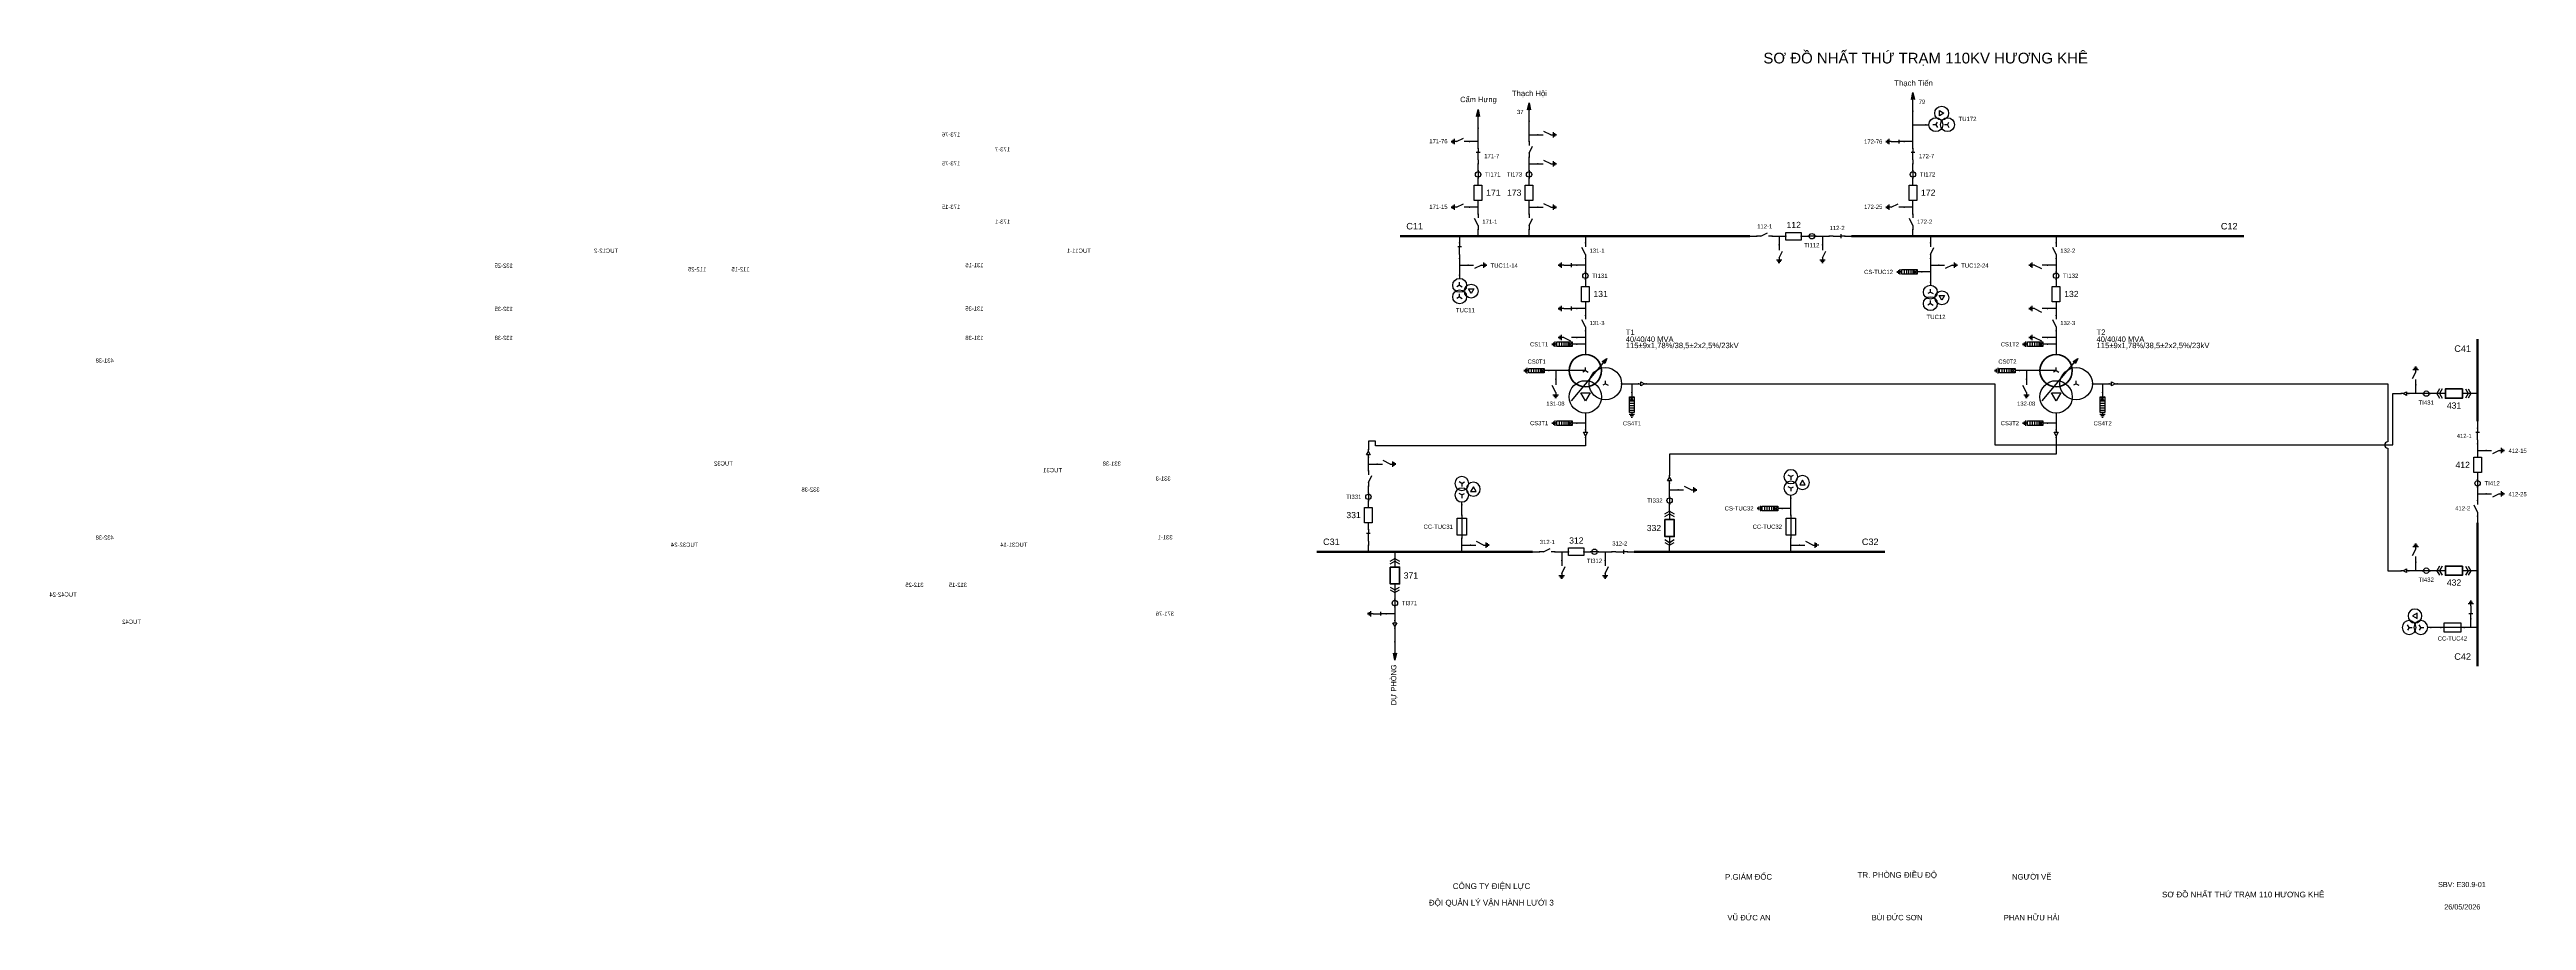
# Model space of a CAD drawing. Header units: millimetres. Extents: x -393 to 411, y 7 to 290.
import ezdxf

# ---------------------------------------------------------------- set-up
doc = ezdxf.new("R2010")
doc.units = ezdxf.units.MM
for name, color, linetype, lineweight in [('BUSBAR_110KV', 1, 'Continuous', 50), ('BUSBAR_22KV', 5, 'Continuous', 50), ('BUSBAR_35KV', 30, 'Continuous', 50), ('HV_110KV', 1, 'Continuous', 25), ('MV_22KV', 5, 'Continuous', 25), ('MV_35KV', 30, 'Continuous', 25)]:
    doc.layers.add(name, color=color, linetype=linetype, lineweight=lineweight)
doc.layers.add('SYM_PORTS', color=8, linetype='Continuous', plot=False)
doc.layers.add('TEXT', color=7, linetype='Continuous')
doc.styles.add('SLD_TEXT', font='arial.ttf')

# ---------------------------------------------------------------- blocks, each defined once
blk = doc.blocks.new('SYM_DISCONNECTOR_OPEN')
at = {"lineweight": 25}
for points in [[(0, -1.25), (-1.125, 1)], [(0, 2.5), (0, 1.25)], [(0, -1.25), (0, -2.5)]]:
    blk.add_lwpolyline(points, dxfattribs=at)
at = {"layer": 'SYM_PORTS'}
for p in [(0, 2.5), (0, -2.5)]:
    blk.add_point(p, dxfattribs=at)
blk.add_attdef('DEVICE_CODE', (1, -0.5), '', height=2)
blk = doc.blocks.new('SYM_EARTHING_SWITCH_OPEN')
at = {"lineweight": 25}
for points in [[(0, -1.25), (-1.125, 1)], [(0, 3), (0, 1.25)], [(-0.875, -2), (0.875, -2)], [(-0.5625, -2.4375), (0.5625, -2.4375)], [(-0.25, -2.875), (0.25, -2.875)], [(0, -1.25), (0, -2)]]:
    blk.add_lwpolyline(points, dxfattribs=at)
at = {"layer": 'SYM_PORTS'}
blk.add_point((0, 3), dxfattribs=at)
blk.add_attdef('DEVICE_CODE', (1.875, 0), '', height=2)
blk = doc.blocks.new('SYM_CIRCUIT_BREAKER')
at = {"lineweight": 25}
blk.add_lwpolyline([(-1.25, 2.5), (1.25, 2.5), (1.25, -2.5), (-1.25, -2.5)], close=True, dxfattribs=at)
at = {"layer": 'SYM_PORTS'}
for p in [(0, 2.5), (0, -2.5)]:
    blk.add_point(p, dxfattribs=at)
blk.add_attdef('DEVICE_CODE', (2.25, -0.5), '', height=2)
at = {"flags": 1}
blk.add_attdef('RATING', (2.25, -3.5), '', height=2, dxfattribs=at)
blk = doc.blocks.new('SYM_CURRENT_TRANSFORMER')
at = {"lineweight": 25}
blk.add_lwpolyline([(0, 1.25), (0, -1.25)], dxfattribs=at)
blk.add_circle((0, 0), 0.875, dxfattribs=at)
at = {"layer": 'SYM_PORTS'}
for p in [(0, 1.25), (0, -1.25)]:
    blk.add_point(p, dxfattribs=at)
blk.add_attdef('DEVICE_CODE', (1.875, -1.75), '', height=2)
at = {"flags": 1}
blk.add_attdef('RATIO', (1.875, -4.75), '', height=2, dxfattribs=at)
blk = doc.blocks.new('SYM_DISCONNECTOR_CLOSED')
at = {"lineweight": 25}
for points in [[(-0.625, 1.25), (0.625, 1.25)], [(0, 2.5), (0, 1.25)], [(0, -1.25), (0, 1.5)], [(0, -1.25), (0, -2.5)]]:
    blk.add_lwpolyline(points, dxfattribs=at)
at = {"layer": 'SYM_PORTS'}
for p in [(0, 2.5), (0, -2.5)]:
    blk.add_point(p, dxfattribs=at)
blk.add_attdef('DEVICE_CODE', (1.625, -0.5), '', height=2)
blk = doc.blocks.new('SYM_LINE_FEEDER_ARROW')
blk.add_hatch(color=7).paths.add_polyline_path([(0, -3), (-0.5, -0.75), (0, -1.25), (0.5, -0.75)])
at = {"lineweight": 25}
blk.add_lwpolyline([(0, 3), (0, -1.25)], dxfattribs=at)
blk.add_lwpolyline([(0, -3), (-0.5, -0.75), (0, -1.25), (0.5, -0.75)], close=True, dxfattribs=at)
at = {"layer": 'SYM_PORTS'}
blk.add_point((0, 3), dxfattribs=at)
blk.add_attdef('LINE_NAME', (1.5, 0), '', height=2)
blk = doc.blocks.new('SYM_VOLTAGE_TRANSFORMER')
at = {"lineweight": 25}
for points in [[(0, 1.375), (-0.8625, 0.875)], [(0, 4.625), (0, 3.625)], [(0, 1.375), (0, 2.375)], [(0, 1.375), (0.8625, 0.875)], [(0, -2.375), (-0.8625, -2.875)], [(0, -2.375), (0, -1.375)], [(0, -2.375), (0.8625, -2.875)]]:
    blk.add_lwpolyline(points, dxfattribs=at)
blk.add_lwpolyline([(2.875, 0.25), (4.625, 0.25), (3.75, -1.25)], close=True, dxfattribs=at)
for centre in [(0, 1.375), (3.75, -0.5), (0, -2.375)]:
    blk.add_circle(centre, 2.25, dxfattribs=at)
at = {"layer": 'SYM_PORTS'}
blk.add_point((0, 4.625), dxfattribs=at)
blk.add_attdef('DEVICE_CODE', (7, 1.625), '', height=2)
at = {"flags": 1}
blk.add_attdef('RATIO', (7, -1.375), '', height=2, dxfattribs=at)
blk = doc.blocks.new('SYM_EARTHING_SWITCH_CLOSED')
at = {"lineweight": 25}
for points in [[(-0.625, 1.25), (0.625, 1.25)], [(0, 3), (0, 1.25)], [(0, -1.25), (0, 1.5)], [(-0.875, -2), (0.875, -2)], [(-0.5625, -2.4375), (0.5625, -2.4375)], [(-0.25, -2.875), (0.25, -2.875)], [(0, -1.25), (0, -2)]]:
    blk.add_lwpolyline(points, dxfattribs=at)
at = {"layer": 'SYM_PORTS'}
blk.add_point((0, 3), dxfattribs=at)
blk.add_attdef('DEVICE_CODE', (1.875, 0), '', height=2)
blk = doc.blocks.new('SYM_SURGE_ARRESTER')
at = {"lineweight": 25}
for points in [[(-0.75, 2.5), (0.75, 2.5), (0.75, 1.25), (-0.75, 1.25)], [(-0.75, 1.25), (0.75, 1.25), (0.75, -2.5), (-0.75, -2.5)]]:
    blk.add_lwpolyline(points, close=True, dxfattribs=at)
for points in [[(-0.75, 2.5), (0.75, 1.25)], [(0.75, 2.5), (-0.75, 1.25)], [(-0.75, 0.5), (0.75, 0.5)], [(0, 4), (0, 2.5)], [(-0.875, -3.125), (0.875, -3.125)], [(-0.75, -0.25), (0.75, -0.25)], [(-0.75, -1), (0.75, -1)], [(-0.75, -1.75), (0.75, -1.75)], [(-0.5625, -3.5625), (0.5625, -3.5625)], [(-0.25, -4), (0.25, -4)], [(0, -2.5), (0, -3.125)]]:
    blk.add_lwpolyline(points, dxfattribs=at)
at = {"layer": 'SYM_PORTS'}
blk.add_point((0, 4), dxfattribs=at)
blk.add_attdef('DEVICE_CODE', (1.875, 1), '', height=2)
blk = doc.blocks.new('SYM_TRANSFORMER_3W')
blk.add_hatch(color=7).paths.add_polyline_path([(3.75, 8.25), (3.0125, 6.575), (2.2375, 7.225)])
at = {"lineweight": 25}
for points in [[(3.75, 8.25), (3.0125, 6.575), (2.2375, 7.225)], [(-4.75, -3), (-1.75, -3), (-3.25, -5.5)]]:
    blk.add_lwpolyline(points, close=True, dxfattribs=at)
for points in [[(-3.25, 4.25), (-8.5, 4.25)], [(-7.75, -5.5), (3.0125, 7.35)], [(-3.25, 4.25), (-4.1125, 3.75)], [(-3.25, 4.25), (-3.25, 5.25)], [(-3.25, 4.25), (-2.3875, 3.75)], [(3.25, 0), (2.3875, -0.5)], [(3.25, 0), (3.25, 1)], [(3.25, 0), (4.1125, -0.5)]]:
    blk.add_lwpolyline(points, dxfattribs=at)
at = {"lineweight": 50}
blk.add_circle((-3.25, 4.25), 5.25, dxfattribs=at)
at = {"lineweight": 25}
for centre in [(-3.25, -4.25), (3.25, 0)]:
    blk.add_circle(centre, 5.25, dxfattribs=at)
at = {"layer": 'SYM_PORTS'}
for p in [(-3.25, 9.5), (-8.5, 4.25), (8.5, 0), (-3.25, -9.5)]:
    blk.add_point(p, dxfattribs=at)
blk.add_attdef('DEVICE_CODE', (9.5, 6.5), '', height=2)
at = {"flags": 1}
for tag, p in [('VOLTAGE_RATIO', (9.5, 0.5)), ('POWER', (9.5, 3.5))]:
    blk.add_attdef(tag, p, '', height=2, dxfattribs=at)
blk = doc.blocks.new('SYM_CABLE_TERMINATION')
at = {"lineweight": 25}
blk.add_lwpolyline([(-0.625, 0.5), (0.625, 0.5), (0, -0.625)], close=True, dxfattribs=at)
for points in [[(0, 1.25), (0, 0.5)], [(0, -0.625), (0, -1.25)]]:
    blk.add_lwpolyline(points, dxfattribs=at)
at = {"layer": 'SYM_PORTS'}
for p in [(0, 1.25), (0, -1.25)]:
    blk.add_point(p, dxfattribs=at)
blk = doc.blocks.new('SYM_DRAWOUT_BREAKER')
at = {"lineweight": 25}
for points in [[(-1.5, 4.625), (0, 5.5), (1.5, 4.625)], [(-1.5, 3.75), (0, 4.625), (1.5, 3.75)], [(0, 5.5), (0, 2.75)], [(-1.5, -3.75), (0, -4.625), (1.5, -3.75)], [(-1.5, -4.625), (0, -5.5), (1.5, -4.625)], [(0, -2.75), (0, -5.5)]]:
    blk.add_lwpolyline(points, dxfattribs=at)
at = {"lineweight": 35}
blk.add_lwpolyline([(-1.5, 2.75), (1.5, 2.75), (1.5, -2.75), (-1.5, -2.75)], close=True, dxfattribs=at)
at = {"layer": 'SYM_PORTS'}
for p in [(0, 5.5), (0, -5.5)]:
    blk.add_point(p, dxfattribs=at)
blk.add_attdef('DEVICE_CODE', (2.5, 2.5), '', height=2)
at = {"flags": 1}
blk.add_attdef('RATING', (2.5, -0.5), '', height=2, dxfattribs=at)
blk = doc.blocks.new('SYM_FUSE_DISCONNECTOR')
at = {"lineweight": 25}
blk.add_lwpolyline([(-1.5, 2.75), (1.5, 2.75), (1.5, -2.75), (-1.5, -2.75)], close=True, dxfattribs=at)
blk.add_lwpolyline([(0, 3.75), (0, -3.75)], dxfattribs=at)
at = {"layer": 'SYM_PORTS'}
for p in [(0, 3.75), (0, -3.75)]:
    blk.add_point(p, dxfattribs=at)
blk.add_attdef('DEVICE_CODE', (2.5, 0.75), '', height=2)
at = {"flags": 1}
blk.add_attdef('RATING', (2.5, -2.25), '', height=2, dxfattribs=at)

msp = doc.modelspace()

# ---------------------------------------------------------------- linework, layer by layer
at = {"layer": 'BUSBAR_110KV', "const_width": 0.775}
for points in [[(45.41, 229.26), (159.04, 229.26)], [(191.95, 229.26), (319.31, 229.26)]]:
    msp.add_lwpolyline(points, dxfattribs=at)
at = {"layer": 'BUSBAR_22KV', "const_width": 0.775}
for points in [[(395.16, 195.86), (395.16, 169.09)], [(395.16, 136.18), (395.16, 89.57)]]:
    msp.add_lwpolyline(points, dxfattribs=at)
at = {"layer": 'BUSBAR_35KV', "const_width": 0.775}
for points in [[(18.39, 126.76), (88.49, 126.76)], [(121.4, 126.76), (202.79, 126.76)]]:
    msp.add_lwpolyline(points, dxfattribs=at)
at = {"layer": 'HV_110KV'}
for points in [[(87.3, 262.17), (87.3, 266.57)], [(211.89, 265.47), (211.89, 269.87)], [(211.89, 259.97), (211.89, 265.47)], [(211.89, 265.47), (216.1, 265.47)], [(70.77, 259.97), (67.97, 259.97)], [(70.77, 259.97), (70.77, 264.37)], [(70.77, 257.76), (70.77, 259.97)], [(87.3, 259.97), (87.3, 262.17)], [(87.3, 262.17), (90.11, 262.17)], [(211.89, 259.97), (209.09, 259.97)], [(211.89, 257.76), (211.89, 259.97)], [(70.77, 250.56), (70.77, 252.76)], [(87.3, 252.76), (87.3, 254.97)], [(87.3, 250.56), (87.3, 252.76)], [(87.3, 252.76), (90.11, 252.76)], [(211.89, 250.56), (211.89, 252.76)], [(70.77, 245.86), (70.77, 248.06)], [(87.3, 245.86), (87.3, 248.06)], [(211.89, 245.86), (211.89, 248.06)], [(70.77, 238.66), (67.97, 238.66)], [(70.77, 238.66), (70.77, 240.86)], [(70.77, 236.46), (70.77, 238.66)], [(87.3, 238.66), (87.3, 240.86)], [(87.3, 236.46), (87.3, 238.66)], [(87.3, 238.66), (90.11, 238.66)], [(211.89, 238.66), (209.09, 238.66)], [(211.89, 238.66), (211.89, 240.86)], [(211.89, 236.46), (211.89, 238.66)], [(64.77, 229.26), (64.77, 227.06)], [(70.77, 229.26), (70.77, 231.46)], [(87.3, 229.26), (87.3, 231.46)], [(105.59, 229.26), (105.59, 227.06)], [(159.04, 229.26), (161.24, 229.26)], [(166.24, 229.26), (168.45, 229.26)], [(168.45, 229.26), (168.45, 226.45)], [(168.45, 229.26), (170.65, 229.26)], [(175.65, 229.26), (177.85, 229.26)], [(180.35, 229.26), (182.55, 229.26)], [(182.55, 229.26), (182.55, 226.45)], [(182.55, 229.26), (184.75, 229.26)], [(189.75, 229.26), (191.95, 229.26)], [(211.89, 229.26), (211.89, 231.46)], [(217.55, 229.26), (217.55, 227.06)], [(258.37, 229.26), (258.37, 227.06)], [(64.77, 222.06), (64.77, 219.85)], [(64.77, 219.85), (67.57, 219.85)], [(64.77, 219.85), (64.77, 216.55)], [(105.59, 219.85), (102.79, 219.85)], [(105.59, 222.06), (105.59, 219.85)], [(105.59, 219.85), (105.59, 217.65)], [(217.55, 217.65), (214.75, 217.65)], [(217.55, 222.06), (217.55, 219.85)], [(217.55, 219.85), (220.35, 219.85)], [(217.55, 219.85), (217.55, 217.65)], [(217.55, 217.65), (217.55, 214.35)], [(258.37, 219.85), (255.57, 219.85)], [(258.37, 222.06), (258.37, 219.85)], [(258.37, 219.85), (258.37, 217.65)], [(105.59, 215.15), (105.59, 212.95)], [(258.37, 215.15), (258.37, 212.95)], [(105.59, 205.75), (102.79, 205.75)], [(105.59, 207.95), (105.59, 205.75)], [(105.59, 205.75), (105.59, 203.55)], [(258.37, 205.75), (255.57, 205.75)], [(258.37, 207.95), (258.37, 205.75)], [(258.37, 205.75), (258.37, 203.55)], [(105.59, 196.35), (102.79, 196.35)], [(105.59, 194.15), (102.79, 194.15)], [(105.59, 198.55), (105.59, 196.35)], [(105.59, 196.35), (105.59, 194.15)], [(105.59, 194.15), (105.59, 190.84)], [(258.37, 196.35), (255.57, 196.35)], [(258.37, 194.15), (255.57, 194.15)], [(258.37, 198.55), (258.37, 196.35)], [(258.37, 196.35), (258.37, 194.15)], [(258.37, 194.15), (258.37, 190.84)], [(95.94, 185.59), (93.73, 185.59)], [(100.34, 185.59), (95.94, 185.59)], [(95.94, 185.59), (95.94, 182.79)], [(248.72, 185.59), (246.52, 185.59)], [(253.12, 185.59), (248.72, 185.59)], [(248.72, 185.59), (248.72, 182.79)]]:
    msp.add_lwpolyline(points, dxfattribs=at)
at = {"layer": 'MV_22KV'}
for points in [[(117.34, 181.34), (120.64, 181.34)], [(120.64, 181.34), (120.64, 178.54)], [(120.64, 181.34), (122.84, 181.34)], [(125.34, 181.34), (128.04, 181.34), (238.5, 181.34), (238.5, 161.45), (367.65, 161.45), (367.65, 178.14), (370.35, 178.14)], [(270.12, 181.34), (273.42, 181.34)], [(273.42, 181.34), (273.42, 178.54)], [(273.42, 181.34), (275.63, 181.34)], [(375.06, 178.14), (372.85, 178.14)], [(375.06, 178.14), (375.06, 180.94)], [(377.26, 178.14), (375.06, 178.14)], [(381.96, 178.14), (379.76, 178.14)], [(395.16, 178.14), (392.96, 178.14)], [(395.16, 169.09), (395.16, 166.88)], [(395.16, 161.88), (395.16, 159.68)], [(395.16, 159.68), (397.96, 159.68)], [(395.16, 159.68), (395.16, 157.48)], [(395.16, 152.48), (395.16, 150.28)], [(395.16, 147.78), (395.16, 145.58)], [(395.16, 145.58), (397.96, 145.58)], [(395.16, 145.58), (395.16, 143.38)], [(395.16, 138.38), (395.16, 136.18)], [(375.06, 120.63), (372.85, 120.63)], [(375.06, 120.63), (375.06, 123.44)], [(377.26, 120.63), (375.06, 120.63)], [(381.96, 120.63), (379.76, 120.63)], [(395.16, 120.63), (392.96, 120.63)], [(392.96, 102.18), (392.96, 104.99)], [(383.26, 102.18), (379.96, 102.18)], [(392.96, 102.18), (390.76, 102.18)], [(395.16, 102.18), (392.96, 102.18)]]:
    msp.add_lwpolyline(points, dxfattribs=at)
msp.add_lwpolyline([(278.13, 181.34), (280.83, 181.34), (366, 181.34), (366, 162.45, 1), (366, 160.45), (366, 120.63), (367.65, 120.63), (370.35, 120.63)], format="xyb", dxfattribs=at)
at = {"layer": 'MV_35KV'}
for points in [[(105.59, 171.84), (105.59, 168.54)], [(258.37, 171.84), (258.37, 168.54)], [(105.59, 163.84), (105.59, 161.14), (37.5, 161.14), (37.5, 162.67), (35.16, 162.67), (35.16, 159.97)], [(105.59, 168.54), (102.79, 168.54)], [(105.59, 168.54), (105.59, 166.34)], [(258.37, 163.84), (258.37, 161.14), (258.37, 158.45), (132.91, 158.45), (132.91, 154.26), (132.91, 151.56)], [(258.37, 168.54), (255.57, 168.54)], [(258.37, 168.54), (258.37, 166.34)], [(35.16, 155.26), (35.16, 157.47)], [(35.16, 153.06), (35.16, 155.26)], [(35.16, 155.26), (37.96, 155.26)], [(35.16, 145.86), (35.16, 148.06)], [(132.91, 146.86), (132.91, 149.06)], [(132.91, 144.66), (132.91, 146.86)], [(132.91, 146.86), (135.71, 146.86)], [(35.16, 141.16), (35.16, 143.36)], [(65.47, 138.66), (65.47, 141.96)], [(132.91, 139.96), (132.91, 142.16)], [(172.29, 140.86), (169.49, 140.86)], [(172.29, 140.86), (172.29, 144.16)], [(172.29, 138.66), (172.29, 140.86)], [(35.16, 133.96), (35.16, 136.16)], [(35.16, 126.76), (35.16, 128.96)], [(65.47, 128.96), (65.47, 131.16)], [(65.47, 126.76), (65.47, 128.96)], [(65.47, 128.96), (68.27, 128.96)], [(132.91, 126.76), (132.91, 128.96)], [(172.29, 128.96), (172.29, 131.16)], [(172.29, 126.76), (172.29, 128.96)], [(172.29, 128.96), (175.1, 128.96)], [(43.76, 126.76), (43.76, 124.56)], [(88.49, 126.76), (90.69, 126.76)], [(95.69, 126.76), (97.89, 126.76)], [(97.89, 126.76), (97.89, 123.95)], [(97.89, 126.76), (100.09, 126.76)], [(105.09, 126.76), (107.29, 126.76)], [(109.79, 126.76), (112, 126.76)], [(112, 126.76), (112, 123.95)], [(112, 126.76), (114.2, 126.76)], [(119.2, 126.76), (121.4, 126.76)], [(43.76, 113.56), (43.76, 111.35)], [(43.76, 106.65), (40.96, 106.65)], [(43.76, 108.85), (43.76, 106.65)], [(43.76, 106.65), (43.76, 104.45)], [(43.76, 101.95), (43.76, 97.55)]]:
    msp.add_lwpolyline(points, dxfattribs=at)

# ---------------------------------------------------------------- block references
at = {"layer": 'HV_110KV', "rotation": 180}
for p in [(211.89, 272.87), (70.77, 267.37), (87.3, 269.57)]:
    msp.add_blockref('SYM_LINE_FEEDER_ARROW', p, dxfattribs=at)
at = {"layer": 'HV_110KV'}
ref = msp.add_blockref('SYM_VOLTAGE_TRANSFORMER', (220.72, 265.47), dxfattribs=dict(at, rotation=90))
ref.add_attrib('DEVICE_CODE', 'TU172', (226.7, 266.66), dxfattribs={"layer": 'TEXT', "height": 1.387, "style": 'SLD_TEXT'})
ref = msp.add_blockref('SYM_EARTHING_SWITCH_OPEN', (93.11, 262.17), dxfattribs=dict(at, xscale=-1, rotation=90))
ref.add_attrib('DEVICE_CODE', '173-76', (97.34, 261.63), dxfattribs={"layer": 'TEXT', "extrusion": (0, 0, -1), "height": 1.361, "style": 'SLD_TEXT'})
ref = msp.add_blockref('SYM_DISCONNECTOR_OPEN', (87.3, 257.47), dxfattribs=dict(at, xscale=-1))
ref.add_attrib('DEVICE_CODE', '173-7', (81.17, 256.8), dxfattribs={"layer": 'TEXT', "extrusion": (0, 0, -1), "height": 1.363, "style": 'SLD_TEXT'})
ref = msp.add_blockref('SYM_EARTHING_SWITCH_OPEN', (64.97, 259.97), dxfattribs=dict(at, rotation=270))
ref.add_attrib('DEVICE_CODE', '171-76', (54.93, 259.43), dxfattribs={"layer": 'TEXT', "height": 1.361, "style": 'SLD_TEXT'})
ref = msp.add_blockref('SYM_DISCONNECTOR_CLOSED', (70.77, 255.26), dxfattribs=at)
ref.add_attrib('DEVICE_CODE', '171-7', (72.75, 254.59), dxfattribs={"layer": 'TEXT', "height": 1.374, "style": 'SLD_TEXT'})
ref = msp.add_blockref('SYM_EARTHING_SWITCH_CLOSED', (206.09, 259.97), dxfattribs=dict(at, rotation=270))
ref.add_attrib('DEVICE_CODE', '172-76', (196.05, 259.31), dxfattribs={"layer": 'TEXT', "height": 1.361, "style": 'SLD_TEXT'})
ref = msp.add_blockref('SYM_DISCONNECTOR_CLOSED', (211.89, 255.26), dxfattribs=at)
ref.add_attrib('DEVICE_CODE', '172-7', (213.87, 254.59), dxfattribs={"layer": 'TEXT', "height": 1.374, "style": 'SLD_TEXT'})
ref = msp.add_blockref('SYM_EARTHING_SWITCH_OPEN', (93.11, 252.76), dxfattribs=dict(at, xscale=-1, rotation=90))
ref.add_attrib('DEVICE_CODE', '173-75', (97.34, 252.23), dxfattribs={"layer": 'TEXT', "extrusion": (0, 0, -1), "height": 1.361, "style": 'SLD_TEXT'})
ref = msp.add_blockref('SYM_CURRENT_TRANSFORMER', (70.77, 249.31), dxfattribs=at)
ref.add_attrib('DEVICE_CODE', 'TI171', (73, 248.61), dxfattribs={"layer": 'TEXT', "height": 1.406, "style": 'SLD_TEXT'})
ref = msp.add_blockref('SYM_CURRENT_TRANSFORMER', (87.3, 249.31), dxfattribs=at)
ref.add_attrib('DEVICE_CODE', 'TI173', (80.06, 248.62), dxfattribs={"layer": 'TEXT', "height": 1.394, "style": 'SLD_TEXT'})
ref = msp.add_blockref('SYM_CURRENT_TRANSFORMER', (211.89, 249.31), dxfattribs=at)
ref.add_attrib('DEVICE_CODE', 'TI172', (214.12, 248.61), dxfattribs={"layer": 'TEXT', "height": 1.406, "style": 'SLD_TEXT'})
ref = msp.add_blockref('SYM_CIRCUIT_BREAKER', (70.77, 243.36), dxfattribs=at)
ref.add_attrib('DEVICE_CODE', '171', (73.38, 242.38), dxfattribs={"layer": 'TEXT', "height": 2.02, "style": 'SLD_TEXT'})
ref = msp.add_blockref('SYM_CIRCUIT_BREAKER', (87.3, 243.36), dxfattribs=at)
ref.add_attrib('DEVICE_CODE', '173', (80.15, 242.4), dxfattribs={"layer": 'TEXT', "height": 2.003, "style": 'SLD_TEXT'})
ref = msp.add_blockref('SYM_CIRCUIT_BREAKER', (211.89, 243.36), dxfattribs=at)
ref.add_attrib('DEVICE_CODE', '172', (214.5, 242.38), dxfattribs={"layer": 'TEXT', "height": 2.02, "style": 'SLD_TEXT'})
ref = msp.add_blockref('SYM_EARTHING_SWITCH_OPEN', (93.11, 238.66), dxfattribs=dict(at, xscale=-1, rotation=90))
ref.add_attrib('DEVICE_CODE', '173-15', (97.34, 238.13), dxfattribs={"layer": 'TEXT', "extrusion": (0, 0, -1), "height": 1.361, "style": 'SLD_TEXT'})
ref = msp.add_blockref('SYM_DISCONNECTOR_OPEN', (87.3, 233.96), dxfattribs=dict(at, xscale=-1))
ref.add_attrib('DEVICE_CODE', '173-1', (81.17, 233.3), dxfattribs={"layer": 'TEXT', "extrusion": (0, 0, -1), "height": 1.363, "style": 'SLD_TEXT'})
ref = msp.add_blockref('SYM_EARTHING_SWITCH_OPEN', (64.97, 238.66), dxfattribs=dict(at, rotation=270))
ref.add_attrib('DEVICE_CODE', '171-15', (54.93, 238.13), dxfattribs={"layer": 'TEXT', "height": 1.361, "style": 'SLD_TEXT'})
ref = msp.add_blockref('SYM_DISCONNECTOR_OPEN', (70.77, 233.96), dxfattribs=at)
ref.add_attrib('DEVICE_CODE', '171-1', (72.13, 233.29), dxfattribs={"layer": 'TEXT', "height": 1.374, "style": 'SLD_TEXT'})
ref = msp.add_blockref('SYM_DISCONNECTOR_OPEN', (163.74, 229.26), dxfattribs=dict(at, rotation=270))
ref.add_attrib('DEVICE_CODE', '112-1', (161.35, 231.76), dxfattribs={"layer": 'TEXT', "height": 1.36, "style": 'SLD_TEXT'})
ref = msp.add_blockref('SYM_CIRCUIT_BREAKER', (173.15, 229.26), dxfattribs=dict(at, rotation=270))
ref.add_attrib('DEVICE_CODE', '112', (170.87, 231.91), dxfattribs={"layer": 'TEXT', "height": 1.999, "style": 'SLD_TEXT'})
ref = msp.add_blockref('SYM_EARTHING_SWITCH_OPEN', (206.09, 238.66), dxfattribs=dict(at, rotation=270))
ref.add_attrib('DEVICE_CODE', '172-25', (196.05, 238.13), dxfattribs={"layer": 'TEXT', "height": 1.361, "style": 'SLD_TEXT'})
ref = msp.add_blockref('SYM_DISCONNECTOR_OPEN', (211.89, 233.96), dxfattribs=at)
ref.add_attrib('DEVICE_CODE', '172-2', (213.25, 233.29), dxfattribs={"layer": 'TEXT', "height": 1.374, "style": 'SLD_TEXT'})
ref = msp.add_blockref('SYM_DISCONNECTOR_OPEN', (217.55, 224.56), dxfattribs=dict(at, xscale=-1))
ref.add_attrib('DEVICE_CODE', 'TUC12-2', (208.34, 223.86), dxfattribs={"layer": 'TEXT', "extrusion": (0, 0, -1), "height": 1.381, "style": 'SLD_TEXT'})
ref = msp.add_blockref('SYM_EARTHING_SWITCH_OPEN', (182.55, 223.45), dxfattribs=dict(at, xscale=-1))
ref.add_attrib('DEVICE_CODE', '112-25', (179.77, 217.86), dxfattribs={"layer": 'TEXT', "extrusion": (0, 0, -1), "height": 1.358, "style": 'SLD_TEXT'})
ref = msp.add_blockref('SYM_EARTHING_SWITCH_OPEN', (168.45, 223.45), dxfattribs=dict(at, xscale=-1))
ref.add_attrib('DEVICE_CODE', '112-15', (165.67, 217.86), dxfattribs={"layer": 'TEXT', "extrusion": (0, 0, -1), "height": 1.358, "style": 'SLD_TEXT'})
ref = msp.add_blockref('SYM_DISCONNECTOR_CLOSED', (64.77, 224.56), dxfattribs=dict(at, xscale=-1))
ref.add_attrib('DEVICE_CODE', 'TUC11-1', (54.93, 223.86), dxfattribs={"layer": 'TEXT', "extrusion": (0, 0, -1), "height": 1.381, "style": 'SLD_TEXT'})
ref = msp.add_blockref('SYM_DISCONNECTOR_OPEN', (105.59, 224.56), dxfattribs=at)
ref.add_attrib('DEVICE_CODE', '131-1', (106.94, 223.89), dxfattribs={"layer": 'TEXT', "height": 1.36, "style": 'SLD_TEXT'})
ref = msp.add_blockref('SYM_CURRENT_TRANSFORMER', (179.1, 229.26), dxfattribs=dict(at, rotation=270))
ref.add_attrib('DEVICE_CODE', 'TI112', (176.59, 225.63), dxfattribs={"layer": 'TEXT', "height": 1.392, "style": 'SLD_TEXT'})
ref = msp.add_blockref('SYM_DISCONNECTOR_CLOSED', (187.25, 229.26), dxfattribs=dict(at, rotation=270))
ref.add_attrib('DEVICE_CODE', '112-2', (184.86, 231.26), dxfattribs={"layer": 'TEXT', "height": 1.36, "style": 'SLD_TEXT'})
ref = msp.add_blockref('SYM_DISCONNECTOR_OPEN', (258.37, 224.56), dxfattribs=at)
ref.add_attrib('DEVICE_CODE', '132-2', (259.73, 223.89), dxfattribs={"layer": 'TEXT', "height": 1.36, "style": 'SLD_TEXT'})
ref = msp.add_blockref('SYM_EARTHING_SWITCH_OPEN', (252.57, 219.85), dxfattribs=dict(at, xscale=-1, rotation=270))
ref.add_attrib('DEVICE_CODE', '132-25', (242.53, 219.07), dxfattribs={"layer": 'TEXT', "extrusion": (0, 0, -1), "height": 1.358, "style": 'SLD_TEXT'})
ref = msp.add_blockref('SYM_EARTHING_SWITCH_CLOSED', (99.79, 219.85), dxfattribs=dict(at, xscale=-1, rotation=270))
ref.add_attrib('DEVICE_CODE', '131-15', (89.75, 219.19), dxfattribs={"layer": 'TEXT', "extrusion": (0, 0, -1), "height": 1.358, "style": 'SLD_TEXT'})
ref = msp.add_blockref('SYM_EARTHING_SWITCH_OPEN', (70.57, 219.85), dxfattribs=dict(at, rotation=90))
ref.add_attrib('DEVICE_CODE', 'TUC11-14', (74.8, 219.04), dxfattribs={"layer": 'TEXT', "height": 1.377, "style": 'SLD_TEXT'})
ref = msp.add_blockref('SYM_CURRENT_TRANSFORMER', (105.59, 216.4), dxfattribs=at)
ref.add_attrib('DEVICE_CODE', 'TI131', (107.82, 215.71), dxfattribs={"layer": 'TEXT', "height": 1.391, "style": 'SLD_TEXT'})
ref = msp.add_blockref('SYM_SURGE_ARRESTER', (210.75, 217.65), dxfattribs=dict(at, rotation=270))
ref.add_attrib('DEVICE_CODE', 'CS-TUC12', (196.05, 216.97), dxfattribs={"layer": 'TEXT', "height": 1.371, "style": 'SLD_TEXT'})
ref = msp.add_blockref('SYM_EARTHING_SWITCH_OPEN', (223.35, 219.85), dxfattribs=dict(at, rotation=90))
ref.add_attrib('DEVICE_CODE', 'TUC12-24', (227.58, 219.04), dxfattribs={"layer": 'TEXT', "height": 1.377, "style": 'SLD_TEXT'})
ref = msp.add_blockref('SYM_CURRENT_TRANSFORMER', (258.37, 216.4), dxfattribs=at)
ref.add_attrib('DEVICE_CODE', 'TI132', (260.6, 215.71), dxfattribs={"layer": 'TEXT', "height": 1.391, "style": 'SLD_TEXT'})
ref = msp.add_blockref('SYM_VOLTAGE_TRANSFORMER', (64.77, 211.93), dxfattribs=at)
ref.add_attrib('DEVICE_CODE', 'TUC11', (63.57, 204.54), dxfattribs={"layer": 'TEXT', "height": 1.383, "style": 'SLD_TEXT'})
ref = msp.add_blockref('SYM_CIRCUIT_BREAKER', (105.59, 210.45), dxfattribs=at)
ref.add_attrib('DEVICE_CODE', '131', (108.19, 209.49), dxfattribs={"layer": 'TEXT', "height": 2.003, "style": 'SLD_TEXT'})
ref = msp.add_blockref('SYM_VOLTAGE_TRANSFORMER', (217.55, 209.73), dxfattribs=at)
ref.add_attrib('DEVICE_CODE', 'TUC12', (216.35, 202.34), dxfattribs={"layer": 'TEXT', "height": 1.383, "style": 'SLD_TEXT'})
ref = msp.add_blockref('SYM_CIRCUIT_BREAKER', (258.37, 210.45), dxfattribs=at)
ref.add_attrib('DEVICE_CODE', '132', (260.98, 209.49), dxfattribs={"layer": 'TEXT', "height": 2.003, "style": 'SLD_TEXT'})
ref = msp.add_blockref('SYM_EARTHING_SWITCH_OPEN', (252.57, 205.75), dxfattribs=dict(at, xscale=-1, rotation=270))
ref.add_attrib('DEVICE_CODE', '132-35', (242.53, 204.97), dxfattribs={"layer": 'TEXT', "extrusion": (0, 0, -1), "height": 1.358, "style": 'SLD_TEXT'})
ref = msp.add_blockref('SYM_EARTHING_SWITCH_CLOSED', (99.79, 205.75), dxfattribs=dict(at, xscale=-1, rotation=270))
ref.add_attrib('DEVICE_CODE', '131-35', (89.75, 205.09), dxfattribs={"layer": 'TEXT', "extrusion": (0, 0, -1), "height": 1.358, "style": 'SLD_TEXT'})
ref = msp.add_blockref('SYM_DISCONNECTOR_OPEN', (105.59, 201.05), dxfattribs=at)
ref.add_attrib('DEVICE_CODE', '131-3', (106.94, 200.39), dxfattribs={"layer": 'TEXT', "height": 1.36, "style": 'SLD_TEXT'})
ref = msp.add_blockref('SYM_DISCONNECTOR_OPEN', (258.37, 201.05), dxfattribs=at)
ref.add_attrib('DEVICE_CODE', '132-3', (259.73, 200.39), dxfattribs={"layer": 'TEXT', "height": 1.36, "style": 'SLD_TEXT'})
ref = msp.add_blockref('SYM_EARTHING_SWITCH_OPEN', (252.57, 196.35), dxfattribs=dict(at, xscale=-1, rotation=270))
ref.add_attrib('DEVICE_CODE', '132-38', (242.53, 195.56), dxfattribs={"layer": 'TEXT', "extrusion": (0, 0, -1), "height": 1.358, "style": 'SLD_TEXT'})
ref = msp.add_blockref('SYM_EARTHING_SWITCH_OPEN', (99.79, 196.35), dxfattribs=dict(at, xscale=-1, rotation=270))
ref.add_attrib('DEVICE_CODE', '131-38', (89.75, 195.56), dxfattribs={"layer": 'TEXT', "extrusion": (0, 0, -1), "height": 1.358, "style": 'SLD_TEXT'})
ref = msp.add_blockref('SYM_SURGE_ARRESTER', (98.79, 194.15), dxfattribs=dict(at, rotation=270))
ref.add_attrib('DEVICE_CODE', 'CS1T1', (87.62, 193.48), dxfattribs={"layer": 'TEXT', "height": 1.356, "style": 'SLD_TEXT'})
ref = msp.add_blockref('SYM_TRANSFORMER_3W', (108.84, 181.34), dxfattribs=at)
ref.add_attrib('DEVICE_CODE', 'T1', (118.69, 197.18), dxfattribs={"layer": 'TEXT', "height": 1.776, "style": 'SLD_TEXT'})
ref = msp.add_blockref('SYM_SURGE_ARRESTER', (251.57, 194.15), dxfattribs=dict(at, rotation=270))
ref.add_attrib('DEVICE_CODE', 'CS1T2', (240.41, 193.48), dxfattribs={"layer": 'TEXT', "height": 1.356, "style": 'SLD_TEXT'})
ref = msp.add_blockref('SYM_TRANSFORMER_3W', (261.62, 181.34), dxfattribs=at)
ref.add_attrib('DEVICE_CODE', 'T2', (271.48, 197.18), dxfattribs={"layer": 'TEXT', "height": 1.776, "style": 'SLD_TEXT'})
ref = msp.add_blockref('SYM_SURGE_ARRESTER', (89.73, 185.59), dxfattribs=dict(at, rotation=270))
ref.add_attrib('DEVICE_CODE', 'CS0T1', (86.83, 187.86), dxfattribs={"layer": 'TEXT', "height": 1.356, "style": 'SLD_TEXT'})
ref = msp.add_blockref('SYM_SURGE_ARRESTER', (242.52, 185.59), dxfattribs=dict(at, rotation=270))
ref.add_attrib('DEVICE_CODE', 'CS0T2', (239.61, 187.86), dxfattribs={"layer": 'TEXT', "height": 1.356, "style": 'SLD_TEXT'})
ref = msp.add_blockref('SYM_EARTHING_SWITCH_OPEN', (95.94, 179.79), dxfattribs=at)
ref.add_attrib('DEVICE_CODE', '131-08', (92.91, 174.2), dxfattribs={"layer": 'TEXT', "height": 1.358, "style": 'SLD_TEXT'})
ref = msp.add_blockref('SYM_EARTHING_SWITCH_OPEN', (248.72, 179.79), dxfattribs=at)
ref.add_attrib('DEVICE_CODE', '132-08', (245.69, 174.2), dxfattribs={"layer": 'TEXT', "height": 1.358, "style": 'SLD_TEXT'})
at = {"layer": 'MV_22KV'}
ref = msp.add_blockref('SYM_EARTHING_SWITCH_OPEN', (375.06, 183.94), dxfattribs=dict(at, xscale=-1, rotation=180))
ref.add_attrib('DEVICE_CODE', '431-38', (372.03, 188.21), dxfattribs={"layer": 'TEXT', "extrusion": (0, 0, -1), "height": 1.358, "style": 'SLD_TEXT'})
ref = msp.add_blockref('SYM_SURGE_ARRESTER', (120.64, 174.54), dxfattribs=at)
ref.add_attrib('DEVICE_CODE', 'CS4T1', (117.74, 167.81), dxfattribs={"layer": 'TEXT', "height": 1.356, "style": 'SLD_TEXT'})
for p, rotation in [((124.09, 181.34), 90), ((276.88, 181.34), 90), ((371.6, 178.14), 270), ((371.6, 120.63), 270)]:
    msp.add_blockref('SYM_CABLE_TERMINATION', p, dxfattribs=dict(at, rotation=rotation))
ref = msp.add_blockref('SYM_SURGE_ARRESTER', (273.42, 174.54), dxfattribs=at)
ref.add_attrib('DEVICE_CODE', 'CS4T2', (270.52, 167.81), dxfattribs={"layer": 'TEXT', "height": 1.356, "style": 'SLD_TEXT'})
ref = msp.add_blockref('SYM_CURRENT_TRANSFORMER', (378.51, 178.14), dxfattribs=dict(at, rotation=270))
ref.add_attrib('DEVICE_CODE', 'TI431', (376, 174.51), dxfattribs={"layer": 'TEXT', "height": 1.391, "style": 'SLD_TEXT'})
ref = msp.add_blockref('SYM_DRAWOUT_BREAKER', (387.46, 178.14), dxfattribs=dict(at, rotation=270))
ref.add_attrib('DEVICE_CODE', '431', (385.18, 173.27), dxfattribs={"layer": 'TEXT', "height": 2.003, "style": 'SLD_TEXT'})
ref = msp.add_blockref('SYM_DISCONNECTOR_CLOSED', (395.16, 164.38), dxfattribs=at)
ref.add_attrib('DEVICE_CODE', '412-1', (388.4, 163.71), dxfattribs={"layer": 'TEXT', "height": 1.36, "style": 'SLD_TEXT'})
ref = msp.add_blockref('SYM_CIRCUIT_BREAKER', (395.16, 154.98), dxfattribs=at)
ref.add_attrib('DEVICE_CODE', '412', (388, 154), dxfattribs={"layer": 'TEXT', "height": 1.999, "style": 'SLD_TEXT'})
ref = msp.add_blockref('SYM_EARTHING_SWITCH_OPEN', (400.96, 159.68), dxfattribs=dict(at, rotation=90))
ref.add_attrib('DEVICE_CODE', '412-15', (405.19, 158.9), dxfattribs={"layer": 'TEXT', "height": 1.358, "style": 'SLD_TEXT'})
ref = msp.add_blockref('SYM_CURRENT_TRANSFORMER', (395.16, 149.03), dxfattribs=at)
ref.add_attrib('DEVICE_CODE', 'TI412', (397.39, 148.33), dxfattribs={"layer": 'TEXT', "height": 1.392, "style": 'SLD_TEXT'})
ref = msp.add_blockref('SYM_EARTHING_SWITCH_OPEN', (400.96, 145.58), dxfattribs=dict(at, rotation=90))
ref.add_attrib('DEVICE_CODE', '412-25', (405.19, 144.79), dxfattribs={"layer": 'TEXT', "height": 1.358, "style": 'SLD_TEXT'})
ref = msp.add_blockref('SYM_DISCONNECTOR_OPEN', (395.16, 140.88), dxfattribs=at)
ref.add_attrib('DEVICE_CODE', '412-2', (387.9, 140.2), dxfattribs={"layer": 'TEXT', "height": 1.36, "style": 'SLD_TEXT'})
ref = msp.add_blockref('SYM_EARTHING_SWITCH_OPEN', (375.06, 126.44), dxfattribs=dict(at, xscale=-1, rotation=180))
ref.add_attrib('DEVICE_CODE', '432-38', (372.03, 130.71), dxfattribs={"layer": 'TEXT', "extrusion": (0, 0, -1), "height": 1.358, "style": 'SLD_TEXT'})
ref = msp.add_blockref('SYM_CURRENT_TRANSFORMER', (378.51, 120.63), dxfattribs=dict(at, rotation=270))
ref.add_attrib('DEVICE_CODE', 'TI432', (376, 117.01), dxfattribs={"layer": 'TEXT', "height": 1.391, "style": 'SLD_TEXT'})
ref = msp.add_blockref('SYM_DRAWOUT_BREAKER', (387.46, 120.63), dxfattribs=dict(at, rotation=270))
ref.add_attrib('DEVICE_CODE', '432', (385.18, 115.77), dxfattribs={"layer": 'TEXT', "height": 2.003, "style": 'SLD_TEXT'})
ref = msp.add_blockref('SYM_EARTHING_SWITCH_CLOSED', (392.96, 107.99), dxfattribs=dict(at, xscale=-1, rotation=180))
ref.add_attrib('DEVICE_CODE', 'TUC42-24', (384.07, 112.24), dxfattribs={"layer": 'TEXT', "extrusion": (0, 0, -1), "height": 1.377, "style": 'SLD_TEXT'})
ref = msp.add_blockref('SYM_VOLTAGE_TRANSFORMER', (375.33, 102.18), dxfattribs=dict(at, xscale=-1, rotation=270))
ref.add_attrib('DEVICE_CODE', 'TUC42', (363.2, 103.36), dxfattribs={"layer": 'TEXT', "extrusion": (0, 0, -1), "height": 1.383, "style": 'SLD_TEXT'})
ref = msp.add_blockref('SYM_FUSE_DISCONNECTOR', (387.01, 102.18), dxfattribs=dict(at, rotation=270))
ref.add_attrib('DEVICE_CODE', 'CC-TUC42', (382.22, 97.93), dxfattribs={"layer": 'TEXT', "height": 1.38, "style": 'SLD_TEXT'})
at = {"layer": 'MV_35KV'}
ref = msp.add_blockref('SYM_SURGE_ARRESTER', (98.79, 168.54), dxfattribs=dict(at, rotation=270))
ref.add_attrib('DEVICE_CODE', 'CS3T1', (87.62, 167.87), dxfattribs={"layer": 'TEXT', "height": 1.356, "style": 'SLD_TEXT'})
ref = msp.add_blockref('SYM_SURGE_ARRESTER', (251.57, 168.54), dxfattribs=dict(at, rotation=270))
ref.add_attrib('DEVICE_CODE', 'CS3T2', (240.41, 167.87), dxfattribs={"layer": 'TEXT', "height": 1.356, "style": 'SLD_TEXT'})
for name, p in [('SYM_CABLE_TERMINATION', (105.59, 165.09)), ('SYM_CABLE_TERMINATION', (258.37, 165.09)), ('SYM_CABLE_TERMINATION', (43.76, 103.2)), ('SYM_LINE_FEEDER_ARROW', (43.76, 94.55))]:
    msp.add_blockref(name, p, dxfattribs=at)
ref = msp.add_blockref('SYM_VOLTAGE_TRANSFORMER', (172.29, 148.79), dxfattribs=dict(at, xscale=-1, rotation=180))
ref.add_attrib('DEVICE_CODE', 'TUC32', (171.09, 154.78), dxfattribs={"layer": 'TEXT', "extrusion": (0, 0, -1), "height": 1.383, "style": 'SLD_TEXT'})
ref = msp.add_blockref('SYM_VOLTAGE_TRANSFORMER', (65.47, 146.59), dxfattribs=dict(at, xscale=-1, rotation=180))
ref.add_attrib('DEVICE_CODE', 'TUC31', (64.27, 152.58), dxfattribs={"layer": 'TEXT', "extrusion": (0, 0, -1), "height": 1.383, "style": 'SLD_TEXT'})
ref = msp.add_blockref('SYM_EARTHING_SWITCH_OPEN', (40.96, 155.26), dxfattribs=dict(at, xscale=-1, rotation=90))
ref.add_attrib('DEVICE_CODE', '331-38', (45.19, 154.73), dxfattribs={"layer": 'TEXT', "extrusion": (0, 0, -1), "height": 1.358, "style": 'SLD_TEXT'})
ref = msp.add_blockref('SYM_DISCONNECTOR_OPEN', (35.16, 150.56), dxfattribs=dict(at, xscale=-1))
ref.add_attrib('DEVICE_CODE', '331-3', (29.02, 149.9), dxfattribs={"layer": 'TEXT', "extrusion": (0, 0, -1), "height": 1.36, "style": 'SLD_TEXT'})
at = {"layer": 'MV_35KV', "rotation": 180}
for p in [(35.16, 158.72), (132.91, 150.31)]:
    msp.add_blockref('SYM_CABLE_TERMINATION', p, dxfattribs=at)
at = {"layer": 'MV_35KV'}
ref = msp.add_blockref('SYM_EARTHING_SWITCH_OPEN', (138.71, 146.86), dxfattribs=dict(at, xscale=-1, rotation=90))
ref.add_attrib('DEVICE_CODE', '332-38', (142.94, 146.33), dxfattribs={"layer": 'TEXT', "extrusion": (0, 0, -1), "height": 1.358, "style": 'SLD_TEXT'})
ref = msp.add_blockref('SYM_CURRENT_TRANSFORMER', (35.16, 144.61), dxfattribs=at)
ref.add_attrib('DEVICE_CODE', 'TI331', (27.92, 143.92), dxfattribs={"layer": 'TEXT', "height": 1.391, "style": 'SLD_TEXT'})
ref = msp.add_blockref('SYM_CIRCUIT_BREAKER', (35.16, 138.66), dxfattribs=at)
ref.add_attrib('DEVICE_CODE', '331', (28, 137.7), dxfattribs={"layer": 'TEXT', "height": 2.003, "style": 'SLD_TEXT'})
ref = msp.add_blockref('SYM_FUSE_DISCONNECTOR', (65.47, 134.91), dxfattribs=at)
ref.add_attrib('DEVICE_CODE', 'CC-TUC31', (53.05, 134.22), dxfattribs={"layer": 'TEXT', "height": 1.38, "style": 'SLD_TEXT'})
ref = msp.add_blockref('SYM_DRAWOUT_BREAKER', (132.91, 134.46), dxfattribs=at)
ref.add_attrib('DEVICE_CODE', '332', (125.5, 133.49), dxfattribs={"layer": 'TEXT', "height": 2.003, "style": 'SLD_TEXT'})
ref = msp.add_blockref('SYM_CURRENT_TRANSFORMER', (132.91, 143.41), dxfattribs=at)
ref.add_attrib('DEVICE_CODE', 'TI332', (125.67, 142.72), dxfattribs={"layer": 'TEXT', "height": 1.391, "style": 'SLD_TEXT'})
ref = msp.add_blockref('SYM_SURGE_ARRESTER', (165.49, 140.86), dxfattribs=dict(at, rotation=270))
ref.add_attrib('DEVICE_CODE', 'CS-TUC32', (150.8, 140.18), dxfattribs={"layer": 'TEXT', "height": 1.371, "style": 'SLD_TEXT'})
ref = msp.add_blockref('SYM_FUSE_DISCONNECTOR', (172.29, 134.91), dxfattribs=at)
ref.add_attrib('DEVICE_CODE', 'CC-TUC32', (159.87, 134.22), dxfattribs={"layer": 'TEXT', "height": 1.38, "style": 'SLD_TEXT'})
ref = msp.add_blockref('SYM_EARTHING_SWITCH_OPEN', (178.1, 128.96), dxfattribs=dict(at, xscale=-1, rotation=90))
ref.add_attrib('DEVICE_CODE', 'TUC32-24', (182.33, 128.39), dxfattribs={"layer": 'TEXT', "extrusion": (0, 0, -1), "height": 1.377, "style": 'SLD_TEXT'})
ref = msp.add_blockref('SYM_EARTHING_SWITCH_OPEN', (71.27, 128.96), dxfattribs=dict(at, xscale=-1, rotation=90))
ref.add_attrib('DEVICE_CODE', 'TUC31-14', (75.5, 128.39), dxfattribs={"layer": 'TEXT', "extrusion": (0, 0, -1), "height": 1.377, "style": 'SLD_TEXT'})
ref = msp.add_blockref('SYM_DISCONNECTOR_CLOSED', (35.16, 131.46), dxfattribs=dict(at, xscale=-1))
ref.add_attrib('DEVICE_CODE', '331-1', (28.4, 130.8), dxfattribs={"layer": 'TEXT', "extrusion": (0, 0, -1), "height": 1.36, "style": 'SLD_TEXT'})
ref = msp.add_blockref('SYM_DISCONNECTOR_OPEN', (93.19, 126.76), dxfattribs=dict(at, rotation=270))
ref.add_attrib('DEVICE_CODE', '312-1', (90.8, 129.28), dxfattribs={"layer": 'TEXT', "height": 1.36, "style": 'SLD_TEXT'})
ref = msp.add_blockref('SYM_CIRCUIT_BREAKER', (102.59, 126.76), dxfattribs=dict(at, rotation=270))
ref.add_attrib('DEVICE_CODE', '312', (100.32, 129.44), dxfattribs={"layer": 'TEXT', "height": 2.003, "style": 'SLD_TEXT'})
ref = msp.add_blockref('SYM_DISCONNECTOR_CLOSED', (116.7, 126.76), dxfattribs=dict(at, rotation=270))
ref.add_attrib('DEVICE_CODE', '312-2', (114.31, 128.78), dxfattribs={"layer": 'TEXT', "height": 1.36, "style": 'SLD_TEXT'})
ref = msp.add_blockref('SYM_EARTHING_SWITCH_OPEN', (112, 120.95), dxfattribs=dict(at, xscale=-1))
ref.add_attrib('DEVICE_CODE', '312-25', (109.22, 115.36), dxfattribs={"layer": 'TEXT', "extrusion": (0, 0, -1), "height": 1.358, "style": 'SLD_TEXT'})
ref = msp.add_blockref('SYM_EARTHING_SWITCH_OPEN', (97.89, 120.95), dxfattribs=dict(at, xscale=-1))
ref.add_attrib('DEVICE_CODE', '312-15', (95.11, 115.36), dxfattribs={"layer": 'TEXT', "extrusion": (0, 0, -1), "height": 1.358, "style": 'SLD_TEXT'})
ref = msp.add_blockref('SYM_DRAWOUT_BREAKER', (43.76, 119.06), dxfattribs=at)
ref.add_attrib('DEVICE_CODE', '371', (46.61, 118.09), dxfattribs={"layer": 'TEXT', "height": 2.003, "style": 'SLD_TEXT'})
ref = msp.add_blockref('SYM_CURRENT_TRANSFORMER', (108.54, 126.76), dxfattribs=dict(at, rotation=270))
ref.add_attrib('DEVICE_CODE', 'TI312', (106.04, 123.13), dxfattribs={"layer": 'TEXT', "height": 1.391, "style": 'SLD_TEXT'})
ref = msp.add_blockref('SYM_EARTHING_SWITCH_CLOSED', (37.96, 106.65), dxfattribs=dict(at, xscale=-1, rotation=270))
ref.add_attrib('DEVICE_CODE', '371-76', (27.92, 105.99), dxfattribs={"layer": 'TEXT', "extrusion": (0, 0, -1), "height": 1.361, "style": 'SLD_TEXT'})
ref = msp.add_blockref('SYM_CURRENT_TRANSFORMER', (43.76, 110.1), dxfattribs=at)
ref.add_attrib('DEVICE_CODE', 'TI371', (45.99, 109.41), dxfattribs={"layer": 'TEXT', "height": 1.394, "style": 'SLD_TEXT'})

# ---------------------------------------------------------------- texts
at = {"layer": 'TEXT', "attachment_point": 7, "style": 'SLD_TEXT'}
for s, insert, char_height in [('SƠ ĐỒ NHẤT THỨ TRẠM 110KV HƯƠNG KHÊ', (163.35, 284.59), 3.4742), ('Cẩm Hưng', (64.94, 272.27), 1.735), ('Thạch Hội', (81.73, 274.37), 1.788), ('Thạch Tiến', (205.84, 277.71), 1.793), ('79', (213.75, 272.22), 1.353), ('37', (83.4, 268.92), 1.353), ('C11', (47.46, 231.42), 2.117), ('C12', (311.83, 231.42), 2.117), ('40/40/40 MVA', (118.69, 194.91), 1.751), ('115±9x1,78%/38,5±2x2,5%/23kV', (118.69, 192.57), 1.7757), ('40/40/40 MVA', (271.48, 194.91), 1.751), ('115±9x1,78%/38,5±2x2,5%/23kV', (271.48, 192.57), 1.7757), ('C41', (387.6, 191.66), 2.117), ('C31', (20.44, 128.92), 2.117), ('C32', (195.31, 128.92), 2.117), ('C42', (387.6, 91.66), 2.117), ('CÔNG TY ĐIỆN LỰC', (62.54, 16.84), 1.8707), ('P.GIÁM ĐỐC', (150.92, 20.27), 1.822), ('TR. PHÒNG ĐIỀU ĐỘ', (193.92, 20.49), 1.8451), ('NGƯỜI VẼ', (244.02, 20.3), 1.797), ('SƠ ĐỒ NHẤT THỨ TRẠM 110 HƯƠNG KHÊ', (292.75, 14.13), 1.8518), ('SBV: E30.9-01', (382.33, 17.85), 1.6766), ('ĐỘI QUẢN LÝ VẬN HÀNH LƯỚI 3', (54.78, 11.37), 1.8672), ('VŨ ĐỨC AN', (151.68, 7.04), 1.784), ('BÙI ĐỨC SƠN', (198.52, 7.08), 1.7459), ('PHAN HỮU HẢI', (241.36, 7.03), 1.7815), ('26/05/2026', (384.35, 10.59), 1.675)]:
    msp.add_mtext(s, dxfattribs=dict(at, insert=insert, char_height=char_height))
at = {"layer": 'TEXT', "insert": (44.6, 76.96), "char_height": 1.716, "attachment_point": 7, "rotation": 90, "style": 'SLD_TEXT'}
msp.add_mtext('DỰ PHÒNG', dxfattribs=at)

doc.saveas('drawing.dxf')
